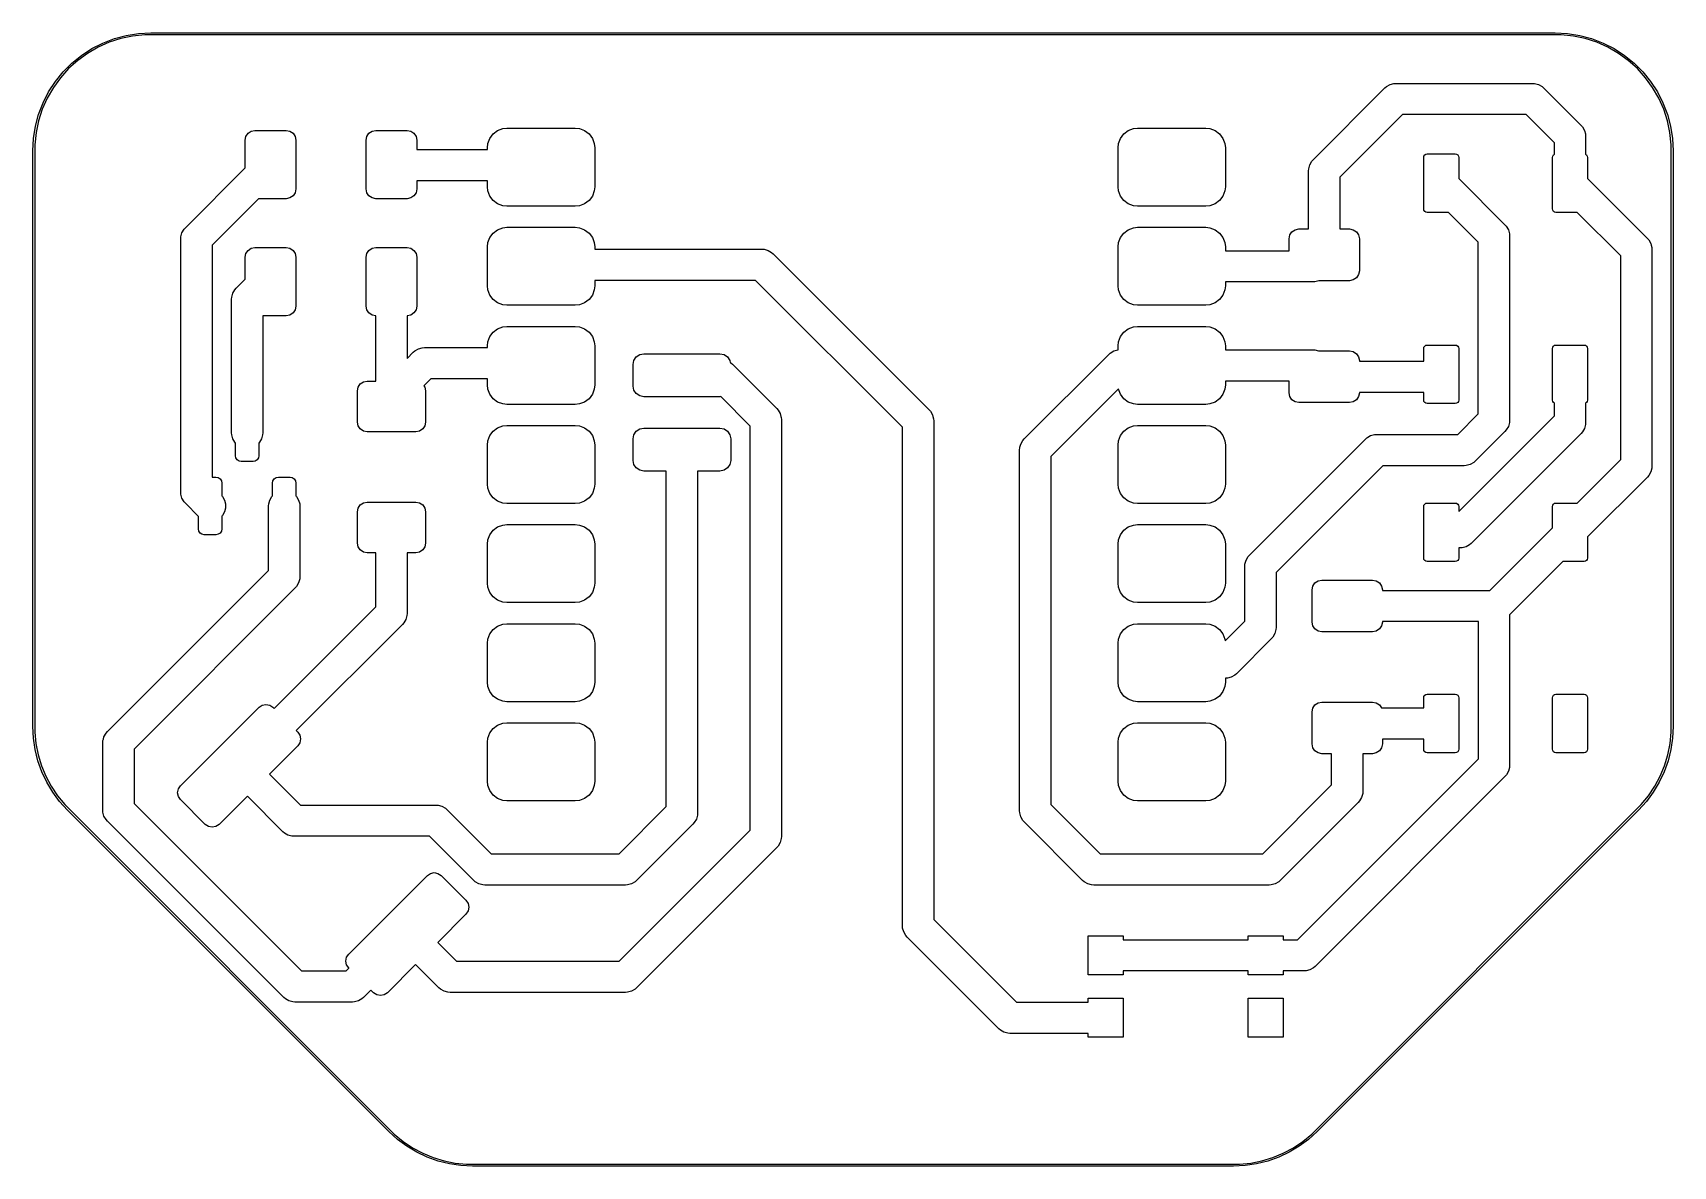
# Model space of a CAD drawing. Header units: millimetres. Extents: x 49.3 to 91.4, y -74.6 to -45.6.
import ezdxf

# ---------------------------------------------------------------- set-up
doc = ezdxf.new("R2010")
doc.units = ezdxf.units.MM
doc.layers.add('F.Cu', color=13, linetype='CONTINUOUS', true_color=0xc83434)

msp = doc.modelspace()

# ---------------------------------------------------------------- linework, layer by layer
at = {"layer": 'F.Cu', "linetype": 'CONTINUOUS'}
for p, q in [((50.818, -45.960274), (51.100122, -45.816525)), ((51.262892, -45.798787), (50.978025, -45.925618)), ((51.100122, -45.816525), (51.395724, -45.703054)), ((51.559457, -45.702427), (51.262892, -45.798787)), ((51.395724, -45.703054), (51.701567, -45.621104)), ((51.864469, -45.637595), (51.559457, -45.702427)), ((51.701567, -45.621104), (52.014301, -45.571571)), ((52.174587, -45.605), (51.864469, -45.637595)), ((52.014301, -45.571571), (52.3305, -45.555)), ((52.3305, -45.605), (52.174587, -45.605)), ((52.3305, -45.555), (88.3305, -45.555)), ((88.3305, -45.605), (52.3305, -45.605)), ((88.3305, -45.555), (88.646699, -45.571571)), ((88.486413, -45.605), (88.3305, -45.605)), ((88.796531, -45.637595), (88.486413, -45.605)), ((88.646699, -45.571571), (88.959433, -45.621104)), ((89.101543, -45.702427), (88.796531, -45.637595)), ((88.959433, -45.621104), (89.265276, -45.703054)), ((89.398108, -45.798787), (89.101543, -45.702427)), ((89.265276, -45.703054), (89.560878, -45.816525)), ((89.682975, -45.925618), (89.398108, -45.798787)), ((89.560878, -45.816525), (89.843, -45.960274)), ((50.30638, -46.331987), (50.55245, -46.132724)), ((50.707975, -46.081531), (50.455703, -46.264818)), ((50.55245, -46.132724), (50.818, -45.960274)), ((50.978025, -45.925618), (50.707975, -46.081531)), ((89.953025, -46.081531), (89.682975, -45.925618)), ((89.843, -45.960274), (90.10855, -46.132724)), ((90.205297, -46.264818), (89.953025, -46.081531)), ((90.10855, -46.132724), (90.35462, -46.331987)), ((49.883224, -46.80195), (50.082487, -46.55588)), ((50.223971, -46.473471), (50.015318, -46.705203)), ((50.082487, -46.55588), (50.30638, -46.331987)), ((50.455703, -46.264818), (50.223971, -46.473471)), ((90.437029, -46.473471), (90.205297, -46.264818)), ((90.35462, -46.331987), (90.578513, -46.55588)), ((90.645682, -46.705203), (90.437029, -46.473471)), ((90.578513, -46.55588), (90.777776, -46.80195)), ((49.567025, -47.349622), (49.710774, -47.0675)), ((49.832031, -46.957475), (49.676118, -47.227525)), ((49.710774, -47.0675), (49.883224, -46.80195)), ((50.015318, -46.705203), (49.832031, -46.957475)), ((82.127157, -48.807157), (83.967157, -46.967157)), ((83.967157, -46.967157), (84.006495, -46.932659)), ((84.006495, -46.932659), (84.096926, -46.880448)), ((84.096926, -46.880448), (84.19779, -46.853422)), ((84.19779, -46.853422), (84.25, -46.85)), ((84.25, -46.85), (87.75, -46.85)), ((87.75, -46.85), (87.80221, -46.853422)), ((87.80221, -46.853422), (87.903074, -46.880448)), ((87.903074, -46.880448), (87.993505, -46.932659)), ((87.993505, -46.932659), (88.032843, -46.967157)), ((88.032843, -46.967157), (88.992843, -47.927157)), ((90.828969, -46.957475), (90.645682, -46.705203)), ((90.777776, -46.80195), (90.950226, -47.0675)), ((90.984882, -47.227525), (90.828969, -46.957475)), ((90.950226, -47.0675), (91.093975, -47.349622)), ((49.549287, -47.512392), (49.452927, -47.808957)), ((49.453554, -47.645224), (49.567025, -47.349622)), ((49.676118, -47.227525), (49.549287, -47.512392)), ((91.111713, -47.512392), (90.984882, -47.227525)), ((91.093975, -47.349622), (91.207446, -47.645224)), ((91.208073, -47.808957), (91.111713, -47.512392)), ((49.371604, -47.951067), (49.453554, -47.645224)), ((49.452927, -47.808957), (49.388095, -48.113969)), ((84.415686, -47.65), (82.81, -49.255686)), ((87.584314, -47.65), (84.415686, -47.65)), ((88.31, -48.375686), (87.584314, -47.65)), ((88.992843, -47.927157), (89.027341, -47.966495)), ((91.207446, -47.645224), (91.289396, -47.951067)), ((91.272905, -48.113969), (91.208073, -47.808957)), ((49.3055, -48.58), (49.322071, -48.263801)), ((49.322071, -48.263801), (49.371604, -47.951067)), ((49.388095, -48.113969), (49.3555, -48.424087)), ((54.75, -48.308), (54.76903, -48.212329)), ((54.75, -49.017314), (54.75, -48.308)), ((54.76903, -48.212329), (54.823223, -48.131223)), ((54.823223, -48.131223), (54.904329, -48.07703)), ((54.904329, -48.07703), (55, -48.058)), ((55, -48.058), (55.8, -48.058)), ((55.8, -48.058), (55.895671, -48.07703)), ((55.895671, -48.07703), (55.976777, -48.131223)), ((55.976777, -48.131223), (56.03097, -48.212329)), ((56.03097, -48.212329), (56.05, -48.308)), ((56.05, -48.308), (56.05, -49.558)), ((57.85, -48.308), (57.86903, -48.212329)), ((57.85, -49.558), (57.85, -48.308)), ((57.86903, -48.212329), (57.923223, -48.131223)), ((57.923223, -48.131223), (58.004329, -48.07703)), ((58.004329, -48.07703), (58.1, -48.058)), ((58.1, -48.058), (58.9, -48.058)), ((58.9, -48.058), (58.995671, -48.07703)), ((58.995671, -48.07703), (59.076777, -48.131223)), ((59.076777, -48.131223), (59.13097, -48.212329)), ((59.13097, -48.212329), (59.15, -48.308)), ((59.15, -48.308), (59.15, -48.545)), ((60.971427, -48.393717), (61.021161, -48.260376)), ((61.021161, -48.260376), (61.106447, -48.146447)), ((61.106447, -48.146447), (61.220376, -48.061161)), ((61.220376, -48.061161), (61.353717, -48.011427)), ((61.353717, -48.011427), (61.46, -48)), ((61.46, -48), (63.21, -48)), ((63.21, -48), (63.316283, -48.011427)), ((63.316283, -48.011427), (63.449624, -48.061161)), ((63.449624, -48.061161), (63.563553, -48.146447)), ((63.563553, -48.146447), (63.648839, -48.260376)), ((63.648839, -48.260376), (63.698573, -48.393717)), ((77.136427, -48.393717), (77.186161, -48.260376)), ((77.186161, -48.260376), (77.271447, -48.146447)), ((77.271447, -48.146447), (77.385376, -48.061161)), ((77.385376, -48.061161), (77.518717, -48.011427)), ((77.518717, -48.011427), (77.625, -48)), ((77.625, -48), (79.375, -48)), ((79.375, -48), (79.481283, -48.011427)), ((79.481283, -48.011427), (79.614624, -48.061161)), ((79.614624, -48.061161), (79.728553, -48.146447)), ((79.728553, -48.146447), (79.813839, -48.260376)), ((79.813839, -48.260376), (79.863573, -48.393717)), ((89.027341, -47.966495), (89.079552, -48.056926)), ((89.079552, -48.056926), (89.103539, -48.146447)), ((89.103539, -48.146447), (89.106578, -48.15779)), ((89.106578, -48.15779), (89.11, -48.21)), ((89.11, -48.21), (89.11, -48.668564)), ((91.3055, -48.424087), (91.272905, -48.113969)), ((91.289396, -47.951067), (91.338929, -48.263801)), ((91.338929, -48.263801), (91.3555, -48.58)), ((49.3055, -63.337358), (49.3055, -48.58)), ((49.3555, -48.424087), (49.3555, -48.58)), ((49.3555, -48.58), (49.3555, -63.337358)), ((59.15, -48.545), (60.96, -48.545)), ((60.96, -48.5), (60.971427, -48.393717)), ((60.96, -48.545), (60.96, -48.5)), ((63.698573, -48.393717), (63.71, -48.5)), ((63.71, -48.5), (63.71, -49.5)), ((77.125, -48.5), (77.136427, -48.393717)), ((77.125, -49.5), (77.125, -48.5)), ((79.863573, -48.393717), (79.875, -48.5)), ((79.875, -48.5), (79.875, -49.5)), ((84.96, -48.748), (84.966851, -48.713558)), ((84.96, -50.068), (84.96, -48.748)), ((84.966851, -48.713558), (84.98636, -48.68436)), ((84.98636, -48.68436), (85.015558, -48.664851)), ((85.015558, -48.664851), (85.05, -48.658)), ((85.05, -48.658), (85.77, -48.658)), ((85.77, -48.658), (85.804442, -48.664851)), ((85.804442, -48.664851), (85.83364, -48.68436)), ((85.83364, -48.68436), (85.853149, -48.713558)), ((85.853149, -48.713558), (85.86, -48.748)), ((85.86, -48.748), (85.86, -49.292314)), ((88.26, -48.748), (88.266851, -48.713558)), ((88.26, -50.068), (88.26, -48.748)), ((88.266851, -48.713558), (88.28636, -48.68436)), ((88.28636, -48.68436), (88.31, -48.668564)), ((88.31, -48.668564), (88.31, -48.375686)), ((89.11, -48.668564), (89.13364, -48.68436)), ((89.13364, -48.68436), (89.153149, -48.713558)), ((89.153149, -48.713558), (89.16, -48.748)), ((89.16, -48.748), (89.16, -49.292314)), ((91.3055, -48.58), (91.3055, -48.424087)), ((91.3055, -63.337359), (91.3055, -48.58)), ((91.3555, -48.58), (91.3555, -63.337358)), ((53.216157, -50.551157), (54.75, -49.017314)), ((82.01, -49.09), (82.013422, -49.03779)), ((82.01, -50.583), (82.01, -49.09)), ((82.013422, -49.03779), (82.040448, -48.936927)), ((82.040448, -48.936926), (82.092659, -48.846495)), ((82.040448, -48.936927), (82.040448, -48.936926)), ((82.092659, -48.846495), (82.127157, -48.807157)), ((56.05, -49.558), (56.03097, -49.653671)), ((57.86903, -49.653671), (57.85, -49.558)), ((59.15, -49.558), (59.13097, -49.653671)), ((60.96, -49.345), (59.15, -49.345)), ((59.15, -49.345), (59.15, -49.558)), ((60.96, -49.5), (60.96, -49.345)), ((60.971427, -49.606283), (60.96, -49.5)), ((61.021161, -49.739624), (60.971427, -49.606283)), ((63.698573, -49.606283), (63.648839, -49.739624)), ((63.71, -49.5), (63.698573, -49.606283)), ((77.136427, -49.606283), (77.125, -49.5)), ((77.186161, -49.739624), (77.136427, -49.606283)), ((79.863573, -49.606283), (79.813839, -49.739624)), ((79.875, -49.5), (79.863573, -49.606283)), ((82.81, -49.255686), (82.81, -50.583)), ((85.86, -49.292314), (87.042842, -50.475157)), ((89.16, -49.292314), (90.692843, -50.825157)), ((55.090686, -49.808), (53.899, -50.999686)), ((55.8, -49.808), (55.090686, -49.808)), ((55.895671, -49.78897), (55.8, -49.808)), ((55.976777, -49.734777), (55.895671, -49.78897)), ((56.03097, -49.653671), (55.976777, -49.734777)), ((57.923223, -49.734777), (57.86903, -49.653671)), ((58.004329, -49.78897), (57.923223, -49.734777)), ((58.1, -49.808), (58.004329, -49.78897)), ((58.9, -49.808), (58.1, -49.808)), ((58.995671, -49.78897), (58.9, -49.808)), ((59.076777, -49.734777), (58.995671, -49.78897)), ((59.13097, -49.653671), (59.076777, -49.734777)), ((61.106447, -49.853553), (61.021161, -49.739624)), ((61.220376, -49.938839), (61.106447, -49.853553)), ((61.353717, -49.988573), (61.220376, -49.938839)), ((61.46, -50), (61.353717, -49.988573)), ((63.21, -50), (61.46, -50)), ((63.316283, -49.988573), (63.21, -50)), ((63.449624, -49.938839), (63.316283, -49.988573)), ((63.563553, -49.853553), (63.449624, -49.938839)), ((63.648839, -49.739624), (63.563553, -49.853553)), ((77.271447, -49.853553), (77.186161, -49.739624)), ((77.385376, -49.938839), (77.271447, -49.853553)), ((77.518717, -49.988573), (77.385376, -49.938839)), ((77.625, -50), (77.518717, -49.988573)), ((79.375, -50), (77.625, -50)), ((79.481283, -49.988573), (79.375, -50)), ((79.614624, -49.938839), (79.481283, -49.988573)), ((79.728553, -49.853553), (79.614624, -49.938839)), ((79.813839, -49.739624), (79.728553, -49.853553)), ((84.966851, -50.102442), (84.96, -50.068)), ((84.98636, -50.13164), (84.966851, -50.102442)), ((85.015558, -50.151149), (84.98636, -50.13164)), ((85.05, -50.158), (85.015558, -50.151149)), ((85.594314, -50.158), (85.05, -50.158)), ((86.36, -50.923685), (85.594314, -50.158)), ((88.266851, -50.102442), (88.26, -50.068)), ((88.28636, -50.13164), (88.266851, -50.102442)), ((88.315558, -50.151149), (88.28636, -50.13164)), ((88.35, -50.158), (88.315558, -50.151149)), ((88.894314, -50.158), (88.35, -50.158)), ((90.01, -51.273686), (88.894314, -50.158)), ((53.099, -50.834), (53.102422, -50.78179)), ((53.099, -57.332), (53.099, -50.834)), ((53.102422, -50.78179), (53.129448, -50.680927)), ((53.129448, -50.680926), (53.181659, -50.590495)), ((53.129448, -50.680927), (53.129448, -50.680926)), ((53.181659, -50.590495), (53.216157, -50.551157)), ((60.971427, -50.933717), (61.021161, -50.800376)), ((61.021161, -50.800376), (61.106447, -50.686447)), ((61.106447, -50.686447), (61.220376, -50.601161)), ((61.220376, -50.601161), (61.353717, -50.551427)), ((61.353717, -50.551427), (61.46, -50.54)), ((61.46, -50.54), (63.21, -50.54)), ((63.21, -50.54), (63.316283, -50.551427)), ((63.316283, -50.551427), (63.449624, -50.601161)), ((63.449624, -50.601161), (63.563553, -50.686447)), ((63.563553, -50.686447), (63.648839, -50.800376)), ((63.648839, -50.800376), (63.698573, -50.933717)), ((77.136427, -50.933717), (77.186161, -50.800376)), ((77.186161, -50.800376), (77.271447, -50.686447)), ((77.271447, -50.686447), (77.385376, -50.601161)), ((77.385376, -50.601161), (77.518717, -50.551427)), ((77.518717, -50.551427), (77.625, -50.54)), ((77.625, -50.54), (79.375, -50.54)), ((79.375, -50.54), (79.481283, -50.551427)), ((79.481283, -50.551427), (79.614624, -50.601161)), ((79.614624, -50.601161), (79.728553, -50.686447)), ((79.728553, -50.686447), (79.813839, -50.800376)), ((79.813839, -50.800376), (79.863573, -50.933717)), ((81.51, -50.833), (81.52903, -50.737329)), ((81.51, -51.14), (81.51, -50.833)), ((81.52903, -50.737329), (81.583223, -50.656223)), ((81.583223, -50.656223), (81.664329, -50.60203)), ((81.664329, -50.60203), (81.76, -50.583)), ((81.76, -50.583), (82.01, -50.583)), ((82.81, -50.583), (83.06, -50.583)), ((83.06, -50.583), (83.155671, -50.60203)), ((83.155671, -50.60203), (83.236777, -50.656223)), ((83.236777, -50.656223), (83.29097, -50.737329)), ((83.29097, -50.737329), (83.31, -50.833)), ((83.31, -50.833), (83.31, -51.658)), ((87.042842, -50.475157), (87.077341, -50.514495)), ((87.077341, -50.514495), (87.129552, -50.604927)), ((87.129552, -50.604927), (87.156578, -50.70579)), ((87.156578, -50.70579), (87.16, -50.758)), ((87.16, -50.758), (87.16, -55.49)), ((90.692843, -50.825157), (90.727341, -50.864495)), ((90.727341, -50.864495), (90.779552, -50.954926)), ((53.899, -50.999686), (53.899, -56.9455)), ((54.75, -51.308), (54.76903, -51.212329)), ((54.76903, -51.212329), (54.823223, -51.131223)), ((54.823223, -51.131223), (54.904329, -51.07703)), ((54.904329, -51.07703), (55, -51.058)), ((55, -51.058), (55.8, -51.058)), ((55.8, -51.058), (55.895671, -51.07703)), ((55.895671, -51.07703), (55.976777, -51.131223)), ((55.976777, -51.131223), (56.03097, -51.212329)), ((56.03097, -51.212329), (56.05, -51.308)), ((57.85, -51.308), (57.86903, -51.212329)), ((57.86903, -51.212329), (57.923223, -51.131223)), ((57.923223, -51.131223), (58.004329, -51.07703)), ((58.004329, -51.07703), (58.1, -51.058)), ((58.1, -51.058), (58.9, -51.058)), ((58.9, -51.058), (58.995671, -51.07703)), ((58.995671, -51.07703), (59.076777, -51.131223)), ((59.076777, -51.131223), (59.13097, -51.212329)), ((59.13097, -51.212329), (59.15, -51.308)), ((60.96, -51.04), (60.971427, -50.933717)), ((60.96, -52.04), (60.96, -51.04)), ((63.698573, -50.933717), (63.71, -51.04)), ((63.71, -51.04), (63.71, -51.1)), ((63.71, -51.1), (68, -51.1)), ((68, -51.1), (68.05221, -51.103422)), ((68.05221, -51.103422), (68.153074, -51.130448)), ((68.153074, -51.130448), (68.243505, -51.182659)), ((68.243505, -51.182659), (68.282843, -51.217157)), ((68.282843, -51.217157), (72.282843, -55.217157)), ((77.125, -51.04), (77.136427, -50.933717)), ((77.125, -52.04), (77.125, -51.04)), ((79.863573, -50.933717), (79.875, -51.04)), ((79.875, -51.04), (79.875, -51.14)), ((79.875, -51.14), (81.51, -51.14)), ((86.36, -55.324314), (86.36, -50.923685)), ((90.01, -56.492314), (90.01, -51.273686)), ((90.779552, -50.954926), (90.792164, -51.001995)), ((90.792164, -51.001995), (90.806578, -51.05579)), ((90.806578, -51.05579), (90.81, -51.108)), ((90.81, -51.108), (90.81, -56.658)), ((54.75, -51.867314), (54.75, -51.308)), ((56.05, -51.308), (56.05, -52.558)), ((57.85, -52.558), (57.85, -51.308)), ((59.15, -51.308), (59.15, -52.558)), ((83.31, -51.658), (83.29097, -51.753671)), ((54.430448, -52.229926), (54.482659, -52.139495)), ((54.482659, -52.139495), (54.517157, -52.100157)), ((54.517157, -52.100157), (54.75, -51.867314)), ((60.971427, -52.146283), (60.96, -52.04)), ((63.71, -52.04), (63.698573, -52.146283)), ((67.834314, -51.9), (63.71, -51.9)), ((63.71, -51.9), (63.71, -52.04)), ((71.6, -55.665686), (67.834314, -51.9)), ((77.136427, -52.146283), (77.125, -52.04)), ((79.875, -52.04), (79.863573, -52.146283)), ((82.1155, -51.94), (79.875, -51.94)), ((79.875, -51.94), (79.875, -52.04)), ((82.16771, -51.936578), (82.1155, -51.94)), ((82.268574, -51.909552), (82.16771, -51.936578)), ((82.271262, -51.908), (82.268574, -51.909552)), ((83.06, -51.908), (82.271262, -51.908)), ((83.155671, -51.88897), (83.06, -51.908)), ((83.236777, -51.834777), (83.155671, -51.88897)), ((83.29097, -51.753671), (83.236777, -51.834777)), ((54.4, -52.383), (54.403422, -52.33079)), ((54.4, -55.808), (54.4, -52.383)), ((54.403422, -52.33079), (54.430448, -52.229927)), ((54.430448, -52.229927), (54.430448, -52.229926)), ((56.05, -52.558), (56.03097, -52.653671)), ((57.86903, -52.653671), (57.85, -52.558)), ((59.15, -52.558), (59.13097, -52.653671)), ((61.021161, -52.279624), (60.971427, -52.146283)), ((61.106447, -52.393553), (61.021161, -52.279624)), ((61.220376, -52.478839), (61.106447, -52.393553)), ((61.353717, -52.528573), (61.220376, -52.478839)), ((61.46, -52.54), (61.353717, -52.528573)), ((63.21, -52.54), (61.46, -52.54)), ((63.316283, -52.528573), (63.21, -52.54)), ((63.449624, -52.478839), (63.316283, -52.528573)), ((63.563553, -52.393553), (63.449624, -52.478839)), ((63.648839, -52.279624), (63.563553, -52.393553)), ((63.698573, -52.146283), (63.648839, -52.279624)), ((77.186161, -52.279624), (77.136427, -52.146283)), ((77.271447, -52.393553), (77.186161, -52.279624)), ((77.385376, -52.478839), (77.271447, -52.393553)), ((77.518717, -52.528573), (77.385376, -52.478839)), ((77.625, -52.54), (77.518717, -52.528573)), ((79.375, -52.54), (77.625, -52.54)), ((79.481283, -52.528573), (79.375, -52.54)), ((79.614624, -52.478839), (79.481283, -52.528573)), ((79.728553, -52.393553), (79.614624, -52.478839)), ((79.813839, -52.279624), (79.728553, -52.393553)), ((79.863573, -52.146283), (79.813839, -52.279624)), ((55.8, -52.808), (55.2, -52.808)), ((55.2, -52.808), (55.2, -55.808)), ((55.895671, -52.78897), (55.8, -52.808)), ((55.976777, -52.734777), (55.895671, -52.78897)), ((56.03097, -52.653671), (55.976777, -52.734777)), ((57.923223, -52.734777), (57.86903, -52.653671)), ((58.004329, -52.78897), (57.923223, -52.734777)), ((58.1, -52.808), (58.004329, -52.78897)), ((58.1, -54.483), (58.1, -52.808)), ((58.995671, -52.78897), (58.9, -52.808)), ((58.9, -52.808), (58.9, -53.901314)), ((59.076777, -52.734777), (58.995671, -52.78897)), ((59.13097, -52.653671), (59.076777, -52.734777)), ((60.971427, -53.473717), (61.021161, -53.340376)), ((61.021161, -53.340376), (61.106447, -53.226447)), ((61.106447, -53.226447), (61.220376, -53.141161)), ((61.220376, -53.141161), (61.353717, -53.091427)), ((61.353717, -53.091427), (61.46, -53.08)), ((61.46, -53.08), (63.21, -53.08)), ((63.21, -53.08), (63.316283, -53.091427)), ((63.316283, -53.091427), (63.449624, -53.141161)), ((63.449624, -53.141161), (63.563553, -53.226447)), ((63.563553, -53.226447), (63.648839, -53.340376)), ((63.648839, -53.340376), (63.698573, -53.473717)), ((77.136427, -53.473717), (77.186161, -53.340376)), ((77.186161, -53.340376), (77.271447, -53.226447)), ((77.271447, -53.226447), (77.385376, -53.141161)), ((77.385376, -53.141161), (77.518717, -53.091427)), ((77.518717, -53.091427), (77.625, -53.08)), ((77.625, -53.08), (79.375, -53.08)), ((79.375, -53.08), (79.481283, -53.091427)), ((79.481283, -53.091427), (79.614624, -53.141161)), ((79.614624, -53.141161), (79.728553, -53.226447)), ((79.728553, -53.226447), (79.813839, -53.340376)), ((79.813839, -53.340376), (79.863573, -53.473717)), ((58.9, -53.901314), (59.059157, -53.742157)), ((59.059157, -53.742157), (59.098495, -53.707659)), ((59.098495, -53.707659), (59.188926, -53.655448)), ((59.188926, -53.655448), (59.28979, -53.628422)), ((59.28979, -53.628422), (59.342, -53.625)), ((59.342, -53.625), (60.96, -53.625)), ((60.96, -53.58), (60.971427, -53.473717)), ((60.96, -53.625), (60.96, -53.58)), ((63.698573, -53.473717), (63.71, -53.58)), ((63.71, -53.58), (63.71, -54.58)), ((64.775546, -53.863546), (64.864762, -53.803933)), ((64.864762, -53.803933), (64.97, -53.783)), ((64.97, -53.783), (66.92, -53.783)), ((66.92, -53.783), (67.025238, -53.803933)), ((67.025238, -53.803933), (67.114454, -53.863546)), ((74.717157, -55.965157), (76.885157, -53.797157)), ((76.885157, -53.797157), (76.924495, -53.762659)), ((76.924495, -53.762659), (77.014926, -53.710448)), ((77.014926, -53.710448), (77.11579, -53.683422)), ((77.11579, -53.683422), (77.125, -53.682818)), ((77.125, -53.58), (77.136427, -53.473717)), ((77.125, -53.682818), (77.125, -53.58)), ((79.863573, -53.473717), (79.875, -53.58)), ((79.875, -53.58), (79.875, -53.68)), ((79.875, -53.68), (82.1195, -53.68)), ((82.1195, -53.68), (82.17171, -53.683422)), ((82.17171, -53.683422), (82.263438, -53.708)), ((82.263438, -53.708), (83.06, -53.708)), ((83.06, -53.708), (83.155671, -53.72703)), ((83.155671, -53.72703), (83.236777, -53.781223)), ((83.236777, -53.781223), (83.29097, -53.862329)), ((84.96, -53.648), (84.966851, -53.613558)), ((84.96, -53.9705), (84.96, -53.648)), ((84.966851, -53.613558), (84.98636, -53.58436)), ((84.98636, -53.58436), (85.015558, -53.564851)), ((85.015558, -53.564851), (85.05, -53.558)), ((85.05, -53.558), (85.77, -53.558)), ((85.77, -53.558), (85.804442, -53.564851)), ((85.804442, -53.564851), (85.83364, -53.58436)), ((85.83364, -53.58436), (85.853149, -53.613558)), ((85.853149, -53.613558), (85.86, -53.648)), ((85.86, -53.648), (85.86, -54.968)), ((88.26, -53.648), (88.266851, -53.613558)), ((88.26, -54.968), (88.26, -53.648)), ((88.266851, -53.613558), (88.28636, -53.58436)), ((88.28636, -53.58436), (88.315558, -53.564851)), ((88.315558, -53.564851), (88.35, -53.558)), ((88.35, -53.558), (89.07, -53.558)), ((89.07, -53.558), (89.104442, -53.564851)), ((89.104442, -53.564851), (89.13364, -53.58436)), ((89.13364, -53.58436), (89.153149, -53.613558)), ((89.153149, -53.613558), (89.16, -53.648)), ((89.16, -53.648), (89.16, -54.968)), ((64.695, -54.058), (64.715933, -53.952762)), ((64.695, -54.608), (64.695, -54.058)), ((64.715933, -53.952762), (64.775546, -53.863546)), ((67.114454, -53.863546), (67.174067, -53.952762)), ((67.174067, -53.952762), (67.184469, -54.005061)), ((67.184469, -54.005061), (67.202825, -54.015659)), ((67.202825, -54.015659), (67.242163, -54.050157)), ((67.242163, -54.050157), (68.377843, -55.185837)), ((83.29097, -53.862329), (83.31, -53.958)), ((83.31, -53.958), (83.31, -53.9705)), ((83.31, -53.9705), (84.96, -53.9705)), ((57.625, -54.733), (57.64403, -54.637329)), ((57.64403, -54.637329), (57.698223, -54.556223)), ((57.698223, -54.556223), (57.779329, -54.50203)), ((57.779329, -54.50203), (57.875, -54.483)), ((57.875, -54.483), (58.1, -54.483)), ((59.507686, -54.425), (59.331691, -54.600994)), ((59.331691, -54.600994), (59.35597, -54.637329)), ((59.35597, -54.637329), (59.375, -54.733)), ((60.96, -54.425), (59.507686, -54.425)), ((60.96, -54.58), (60.96, -54.425)), ((60.971427, -54.686283), (60.96, -54.58)), ((63.71, -54.58), (63.698573, -54.686283)), ((64.715933, -54.713238), (64.695, -54.608)), ((79.875, -54.58), (79.863573, -54.686283)), ((81.51, -54.48), (79.875, -54.48)), ((79.875, -54.48), (79.875, -54.58)), ((81.51, -54.783), (81.51, -54.48)), ((57.625, -55.533), (57.625, -54.733)), ((59.375, -54.733), (59.375, -55.533)), ((61.021161, -54.819624), (60.971427, -54.686283)), ((61.106447, -54.933553), (61.021161, -54.819624)), ((61.220376, -55.018839), (61.106447, -54.933553)), ((61.353717, -55.068573), (61.220376, -55.018839)), ((61.46, -55.08), (61.353717, -55.068573)), ((63.21, -55.08), (61.46, -55.08)), ((63.316283, -55.068573), (63.21, -55.08)), ((63.449624, -55.018839), (63.316283, -55.068573)), ((63.563553, -54.933553), (63.449624, -55.018839)), ((63.648839, -54.819624), (63.563553, -54.933553)), ((63.698573, -54.686283), (63.648839, -54.819624)), ((64.775546, -54.802454), (64.715933, -54.713238)), ((64.864762, -54.862067), (64.775546, -54.802454)), ((64.97, -54.883), (64.864762, -54.862067)), ((66.92, -54.883), (64.97, -54.883)), ((66.939712, -54.879078), (66.92, -54.883)), ((67.695, -55.634366), (66.939712, -54.879078)), ((77.13555, -54.678135), (75.4, -56.413686)), ((77.136427, -54.686283), (77.13555, -54.678135)), ((77.186161, -54.819624), (77.136427, -54.686283)), ((77.271447, -54.933553), (77.186161, -54.819624)), ((77.385376, -55.018839), (77.271447, -54.933553)), ((77.518717, -55.068573), (77.385376, -55.018839)), ((77.625, -55.08), (77.518717, -55.068573)), ((79.375, -55.08), (77.625, -55.08)), ((79.481283, -55.068573), (79.375, -55.08)), ((79.614624, -55.018839), (79.481283, -55.068573)), ((79.728553, -54.933553), (79.614624, -55.018839)), ((79.813839, -54.819624), (79.728553, -54.933553)), ((79.863573, -54.686283), (79.813839, -54.819624)), ((81.52903, -54.878671), (81.51, -54.783)), ((81.583223, -54.959777), (81.52903, -54.878671)), ((81.664329, -55.01397), (81.583223, -54.959777)), ((81.76, -55.033), (81.664329, -55.01397)), ((83.06, -55.033), (81.76, -55.033)), ((83.155671, -55.01397), (83.06, -55.033)), ((83.236777, -54.959777), (83.155671, -55.01397)), ((83.29097, -54.878671), (83.236777, -54.959777)), ((83.31, -54.783), (83.29097, -54.878671)), ((84.96, -54.7705), (83.31, -54.7705)), ((83.31, -54.7705), (83.31, -54.783)), ((84.96, -54.968), (84.96, -54.7705)), ((84.966851, -55.002442), (84.96, -54.968)), ((84.98636, -55.03164), (84.966851, -55.002442)), ((85.015558, -55.051149), (84.98636, -55.03164)), ((85.05, -55.058), (85.015558, -55.051149)), ((85.77, -55.058), (85.05, -55.058)), ((85.804442, -55.051149), (85.77, -55.058)), ((85.83364, -55.03164), (85.804442, -55.051149)), ((85.853149, -55.002442), (85.83364, -55.03164)), ((85.86, -54.968), (85.853149, -55.002442)), ((88.266851, -55.002442), (88.26, -54.968)), ((88.28636, -55.03164), (88.266851, -55.002442)), ((88.31, -55.047435), (88.28636, -55.03164)), ((88.31, -55.374314), (88.31, -55.047435)), ((89.13364, -55.03164), (89.11, -55.047435)), ((89.11, -55.047435), (89.11, -55.54)), ((89.153149, -55.002442), (89.13364, -55.03164)), ((89.16, -54.968), (89.153149, -55.002442)), ((68.377843, -55.185837), (68.412341, -55.225175)), ((68.412341, -55.225175), (68.464552, -55.315606)), ((68.464552, -55.315606), (68.483662, -55.386926)), ((68.483662, -55.386926), (68.491578, -55.41647)), ((68.491578, -55.41647), (68.495, -55.46868)), ((68.495, -55.46868), (68.495, -66.155)), ((72.282843, -55.217157), (72.317341, -55.256495)), ((72.317341, -55.256495), (72.369552, -55.346926)), ((72.369552, -55.346926), (72.38027, -55.386926)), ((72.38027, -55.386926), (72.396578, -55.44779)), ((72.396578, -55.44779), (72.4, -55.5)), ((72.4, -55.5), (72.4, -68.282314)), ((85.834314, -55.85), (86.36, -55.324314)), ((85.86, -57.824314), (88.31, -55.374314)), ((87.16, -55.49), (87.156578, -55.54221)), ((54.403422, -55.86021), (54.4, -55.808)), ((54.430448, -55.961073), (54.403422, -55.86021)), ((55.196578, -55.86021), (55.169552, -55.961073)), ((55.2, -55.808), (55.196578, -55.86021)), ((57.64403, -55.628671), (57.625, -55.533)), ((57.698223, -55.709777), (57.64403, -55.628671)), ((57.779329, -55.76397), (57.698223, -55.709777)), ((57.875, -55.783), (57.779329, -55.76397)), ((59.125, -55.783), (57.875, -55.783)), ((59.220671, -55.76397), (59.125, -55.783)), ((59.301777, -55.709777), (59.220671, -55.76397)), ((59.35597, -55.628671), (59.301777, -55.709777)), ((59.375, -55.533), (59.35597, -55.628671)), ((60.971427, -56.013717), (61.021161, -55.880376)), ((61.021161, -55.880376), (61.106447, -55.766447)), ((61.106447, -55.766447), (61.220376, -55.681161)), ((61.220376, -55.681161), (61.353717, -55.631427)), ((61.353717, -55.631427), (61.46, -55.62)), ((61.46, -55.62), (63.21, -55.62)), ((63.21, -55.62), (63.316283, -55.631427)), ((63.316283, -55.631427), (63.449624, -55.681161)), ((63.449624, -55.681161), (63.563553, -55.766447)), ((63.563553, -55.766447), (63.648839, -55.880376)), ((63.648839, -55.880376), (63.698573, -56.013717)), ((64.695, -55.963), (64.715933, -55.857762)), ((64.715933, -55.857762), (64.775546, -55.768546)), ((64.775546, -55.768546), (64.864762, -55.708933)), ((64.864762, -55.708933), (64.97, -55.688)), ((64.97, -55.688), (66.92, -55.688)), ((66.92, -55.688), (67.025238, -55.708933)), ((67.025238, -55.708933), (67.114454, -55.768546)), ((67.114454, -55.768546), (67.174067, -55.857762)), ((67.174067, -55.857762), (67.195, -55.963)), ((67.695, -65.989314), (67.695, -55.634366)), ((71.6, -68.448), (71.6, -55.665686)), ((77.136427, -56.013717), (77.186161, -55.880376)), ((77.186161, -55.880376), (77.271447, -55.766447)), ((77.271447, -55.766447), (77.385376, -55.681161)), ((77.385376, -55.681161), (77.518717, -55.631427)), ((77.518717, -55.631427), (77.625, -55.62)), ((77.625, -55.62), (79.375, -55.62)), ((79.375, -55.62), (79.481283, -55.631427)), ((79.481283, -55.631427), (79.614624, -55.681161)), ((79.614624, -55.681161), (79.728553, -55.766447)), ((79.728553, -55.766447), (79.813839, -55.880376)), ((79.813839, -55.880376), (79.863573, -56.013717)), ((83.506495, -55.932659), (83.52728, -55.920659)), ((83.52728, -55.920659), (83.596927, -55.880448)), ((83.596927, -55.880448), (83.69779, -55.853422)), ((83.69779, -55.853422), (83.75, -55.85)), ((83.75, -55.85), (85.834314, -55.85)), ((88.992843, -55.822843), (86.174843, -58.640843)), ((87.042842, -55.772843), (86.282843, -56.532843)), ((87.077341, -55.733505), (87.042842, -55.772843)), ((87.129551, -55.643074), (87.077341, -55.733505)), ((87.129552, -55.643073), (87.129551, -55.643074)), ((87.156578, -55.54221), (87.129552, -55.643073)), ((89.027341, -55.783505), (88.992843, -55.822843)), ((89.079552, -55.693074), (89.027341, -55.783505)), ((89.106578, -55.59221), (89.079552, -55.693074)), ((89.11, -55.54), (89.106578, -55.59221)), ((54.482659, -56.051505), (54.430448, -55.961073)), ((54.5, -56.068846), (54.482659, -56.051505)), ((54.5, -56.3955), (54.5, -56.068846)), ((55.117341, -56.051505), (55.1, -56.068846)), ((55.1, -56.068846), (55.1, -56.3955)), ((55.169552, -55.961073), (55.117341, -56.051505)), ((60.96, -56.12), (60.971427, -56.013717)), ((60.96, -57.12), (60.96, -56.12)), ((63.698573, -56.013717), (63.71, -56.12)), ((63.71, -56.12), (63.71, -57.12)), ((64.695, -56.513), (64.695, -55.963)), ((67.195, -55.963), (67.195, -56.513)), ((74.6, -56.248), (74.603422, -56.19579)), ((74.6, -65.5), (74.6, -56.248)), ((74.603422, -56.19579), (74.608309, -56.177552)), ((74.608309, -56.177552), (74.630448, -56.094926)), ((74.630448, -56.094926), (74.682659, -56.004495)), ((74.682659, -56.004495), (74.717157, -55.965157)), ((77.125, -56.12), (77.136427, -56.013717)), ((77.125, -57.12), (77.125, -56.12)), ((79.863573, -56.013717), (79.875, -56.12)), ((79.875, -56.12), (79.875, -57.12)), ((80.492157, -58.942157), (83.467157, -55.967158)), ((83.467157, -55.967158), (83.506495, -55.932659)), ((54.511418, -56.452903), (54.5, -56.3955)), ((54.543934, -56.501566), (54.511418, -56.452903)), ((54.592597, -56.534082), (54.543934, -56.501566)), ((54.65, -56.5455), (54.592597, -56.534082)), ((54.95, -56.5455), (54.65, -56.5455)), ((55.007403, -56.534082), (54.95, -56.5455)), ((55.056066, -56.501566), (55.007403, -56.534082)), ((55.088582, -56.452903), (55.056066, -56.501566)), ((55.1, -56.3955), (55.088582, -56.452903)), ((64.715933, -56.618238), (64.695, -56.513)), ((64.775546, -56.707454), (64.715933, -56.618238)), ((64.864762, -56.767067), (64.775546, -56.707454)), ((64.97, -56.788), (64.864762, -56.767067)), ((67.025238, -56.767067), (66.92, -56.788)), ((67.114454, -56.707454), (67.025238, -56.767067)), ((67.174067, -56.618238), (67.114454, -56.707454)), ((67.195, -56.513), (67.174067, -56.618238)), ((75.4, -56.413686), (75.4, -65.334314)), ((83.915685, -56.65), (81.175, -59.390685)), ((86, -56.65), (83.915685, -56.65)), ((86.05221, -56.646578), (86, -56.65)), ((86.153074, -56.619552), (86.05221, -56.646578)), ((86.243505, -56.567341), (86.153074, -56.619552)), ((86.282843, -56.532843), (86.243505, -56.567341)), ((88.894314, -57.608), (90.01, -56.492314)), ((90.806578, -56.71021), (90.779552, -56.811074)), ((90.81, -56.658), (90.806578, -56.71021)), ((53.899, -56.9455), (54, -56.9455)), ((54, -56.9455), (54.057403, -56.956918)), ((54.057403, -56.956918), (54.106066, -56.989434)), ((54.106066, -56.989434), (54.138582, -57.038097)), ((54.138582, -57.038097), (54.15, -57.0955)), ((54.15, -57.0955), (54.15, -57.419721)), ((55.45, -57.0955), (55.461418, -57.038097)), ((55.45, -57.422154), (55.45, -57.0955)), ((55.461418, -57.038097), (55.493934, -56.989434)), ((55.493934, -56.989434), (55.542597, -56.956918)), ((55.542597, -56.956918), (55.6, -56.9455)), ((55.6, -56.9455), (55.9, -56.9455)), ((55.9, -56.9455), (55.957403, -56.956918)), ((55.957403, -56.956918), (56.006066, -56.989434)), ((56.006066, -56.989434), (56.038582, -57.038097)), ((56.038582, -57.038097), (56.05, -57.0955)), ((56.05, -57.0955), (56.05, -57.422154)), ((60.971427, -57.226283), (60.96, -57.12)), ((63.71, -57.12), (63.698573, -57.226283)), ((65.545, -56.788), (64.97, -56.788)), ((65.545, -65.389314), (65.545, -56.788)), ((66.92, -56.788), (66.345, -56.788)), ((66.345, -56.788), (66.345, -65.555)), ((77.136427, -57.226283), (77.125, -57.12)), ((79.875, -57.12), (79.863573, -57.226283)), ((90.692843, -56.940843), (89.16, -58.473686)), ((90.727341, -56.901505), (90.692843, -56.940843)), ((90.779552, -56.811074), (90.727341, -56.901505)), ((53.102422, -57.38421), (53.099, -57.332)), ((53.129448, -57.485074), (53.102422, -57.38421)), ((53.181659, -57.575505), (53.129448, -57.485074)), ((53.216157, -57.614843), (53.181659, -57.575505)), ((54.15, -57.419721), (54.167341, -57.439495)), ((54.167341, -57.439495), (54.219552, -57.529926)), ((54.219552, -57.529926), (54.246578, -57.63079)), ((55.353422, -57.63079), (55.380448, -57.529927)), ((55.380448, -57.529927), (55.432659, -57.439495)), ((55.432659, -57.439495), (55.45, -57.422154)), ((56.05, -57.422154), (56.067341, -57.439495)), ((56.067341, -57.439495), (56.119552, -57.529927)), ((56.119552, -57.529927), (56.146578, -57.63079)), ((57.698223, -57.656223), (57.779329, -57.60203)), ((57.779329, -57.60203), (57.875, -57.583)), ((57.875, -57.583), (59.125, -57.583)), ((59.125, -57.583), (59.220671, -57.60203)), ((59.220671, -57.60203), (59.301777, -57.656223)), ((61.021161, -57.359624), (60.971427, -57.226283)), ((61.106447, -57.473553), (61.021161, -57.359624)), ((61.220376, -57.558839), (61.106447, -57.473553)), ((61.353717, -57.608573), (61.220376, -57.558839)), ((63.449624, -57.558839), (63.316283, -57.608573)), ((63.563553, -57.473553), (63.449624, -57.558839)), ((63.648839, -57.359624), (63.563553, -57.473553)), ((63.698573, -57.226283), (63.648839, -57.359624)), ((77.186161, -57.359624), (77.136427, -57.226283)), ((77.271447, -57.473553), (77.186161, -57.359624)), ((77.385376, -57.558839), (77.271447, -57.473553)), ((77.518717, -57.608573), (77.385376, -57.558839)), ((79.614624, -57.558839), (79.481283, -57.608573)), ((79.728553, -57.473553), (79.614624, -57.558839)), ((79.813839, -57.359624), (79.728553, -57.473553)), ((79.863573, -57.226283), (79.813839, -57.359624)), ((85.015558, -57.614851), (85.05, -57.608)), ((85.05, -57.608), (85.77, -57.608)), ((85.77, -57.608), (85.804442, -57.614851)), ((88.315558, -57.614851), (88.35, -57.608)), ((88.35, -57.608), (88.894314, -57.608)), ((53.55, -57.948686), (53.216157, -57.614843)), ((53.55, -58.2705), (53.55, -57.948686)), ((54.167341, -57.926505), (54.15, -57.943846)), ((54.15, -57.943846), (54.15, -58.2705)), ((54.219552, -57.836074), (54.167341, -57.926505)), ((54.246578, -57.73521), (54.219552, -57.836074)), ((54.246578, -57.63079), (54.246578, -57.73521)), ((55.35, -57.683), (55.353422, -57.63079)), ((55.35, -59.334314), (55.35, -57.683)), ((56.146578, -57.63079), (56.15, -57.683)), ((56.15, -57.683), (56.15, -59.5)), ((57.625, -57.833), (57.64403, -57.737329)), ((57.625, -58.633), (57.625, -57.833)), ((57.64403, -57.737329), (57.698223, -57.656223)), ((59.301777, -57.656223), (59.35597, -57.737329)), ((59.35597, -57.737329), (59.375, -57.833)), ((59.375, -57.833), (59.375, -58.633)), ((61.46, -57.62), (61.353717, -57.608573)), ((63.21, -57.62), (61.46, -57.62)), ((63.316283, -57.608573), (63.21, -57.62)), ((77.625, -57.62), (77.518717, -57.608573)), ((79.375, -57.62), (77.625, -57.62)), ((79.481283, -57.608573), (79.375, -57.62)), ((84.96, -57.698), (84.966851, -57.663558)), ((84.96, -59.018), (84.96, -57.698)), ((84.966851, -57.663558), (84.98636, -57.63436)), ((84.98636, -57.63436), (85.015558, -57.614851)), ((85.804442, -57.614851), (85.83364, -57.63436)), ((85.83364, -57.63436), (85.853149, -57.663558)), ((85.853149, -57.663558), (85.86, -57.698)), ((85.86, -57.698), (85.86, -57.824314)), ((88.26, -57.698), (88.266851, -57.663558)), ((88.26, -58.242314), (88.26, -57.698)), ((88.266851, -57.663558), (88.28636, -57.63436)), ((88.28636, -57.63436), (88.315558, -57.614851)), ((53.561418, -58.327903), (53.55, -58.2705)), ((53.593934, -58.376566), (53.561418, -58.327903)), ((53.642597, -58.409082), (53.593934, -58.376566)), ((53.7, -58.4205), (53.642597, -58.409082)), ((54, -58.4205), (53.7, -58.4205)), ((54.057403, -58.409082), (54, -58.4205)), ((54.106066, -58.376566), (54.057403, -58.409082)), ((54.138582, -58.327903), (54.106066, -58.376566)), ((54.15, -58.2705), (54.138582, -58.327903)), ((60.971427, -58.553717), (61.021161, -58.420376)), ((61.021161, -58.420376), (61.106447, -58.306447)), ((61.106447, -58.306447), (61.220376, -58.221161)), ((61.220376, -58.221161), (61.353717, -58.171427)), ((61.353717, -58.171427), (61.46, -58.16)), ((61.46, -58.16), (63.21, -58.16)), ((63.21, -58.16), (63.316283, -58.171427)), ((63.316283, -58.171427), (63.449624, -58.221161)), ((63.449624, -58.221161), (63.563553, -58.306447)), ((63.563553, -58.306447), (63.648839, -58.420376)), ((63.648839, -58.420376), (63.698573, -58.553717)), ((77.136427, -58.553717), (77.186161, -58.420376)), ((77.186161, -58.420376), (77.271447, -58.306447)), ((77.271447, -58.306447), (77.385376, -58.221161)), ((77.385376, -58.221161), (77.518717, -58.171427)), ((77.518717, -58.171427), (77.625, -58.16)), ((77.625, -58.16), (79.375, -58.16)), ((79.375, -58.16), (79.481283, -58.171427)), ((79.481283, -58.171427), (79.614624, -58.221161)), ((79.614624, -58.221161), (79.728553, -58.306447)), ((79.728553, -58.306447), (79.813839, -58.420376)), ((79.813839, -58.420376), (79.863573, -58.553717)), ((86.656814, -59.8455), (88.26, -58.242314)), ((57.64403, -58.728671), (57.625, -58.633)), ((57.698223, -58.809777), (57.64403, -58.728671)), ((57.779329, -58.86397), (57.698223, -58.809777)), ((57.875, -58.883), (57.779329, -58.86397)), ((59.220671, -58.86397), (59.125, -58.883)), ((59.301777, -58.809777), (59.220671, -58.86397)), ((59.35597, -58.728671), (59.301777, -58.809777)), ((59.375, -58.633), (59.35597, -58.728671)), ((60.96, -58.66), (60.971427, -58.553717)), ((60.96, -59.66), (60.96, -58.66)), ((63.698573, -58.553717), (63.71, -58.66)), ((63.71, -58.66), (63.71, -59.66)), ((77.125, -58.66), (77.136427, -58.553717)), ((77.125, -59.66), (77.125, -58.66)), ((79.863573, -58.553717), (79.875, -58.66)), ((79.875, -58.66), (79.875, -59.66)), ((85.892, -58.758), (85.86, -58.758)), ((85.86, -58.758), (85.86, -59.018)), ((85.94421, -58.754578), (85.892, -58.758)), ((86.045074, -58.727552), (85.94421, -58.754578)), ((86.135505, -58.675341), (86.045074, -58.727552)), ((86.174843, -58.640843), (86.135505, -58.675341)), ((89.16, -58.473686), (89.16, -59.018)), ((58.1, -58.883), (57.875, -58.883)), ((58.1, -60.270962), (58.1, -58.883)), ((59.125, -58.883), (58.9, -58.883)), ((58.9, -58.883), (58.9, -60.436648)), ((80.375, -59.225), (80.378422, -59.17279)), ((80.375, -60.634314), (80.375, -59.225)), ((80.378422, -59.17279), (80.405448, -59.071927)), ((80.405448, -59.071926), (80.457659, -58.981495)), ((80.405448, -59.071927), (80.405448, -59.071926)), ((80.457659, -58.981495), (80.492157, -58.942157)), ((84.966851, -59.052442), (84.96, -59.018)), ((84.98636, -59.08164), (84.966851, -59.052442)), ((85.015558, -59.101149), (84.98636, -59.08164)), ((85.05, -59.108), (85.015558, -59.101149)), ((85.77, -59.108), (85.05, -59.108)), ((85.804442, -59.101149), (85.77, -59.108)), ((85.83364, -59.08164), (85.804442, -59.101149)), ((85.853149, -59.052442), (85.83364, -59.08164)), ((85.86, -59.018), (85.853149, -59.052442)), ((88.525686, -59.108), (87.161, -60.472686)), ((89.07, -59.108), (88.525686, -59.108)), ((89.104442, -59.101149), (89.07, -59.108)), ((89.13364, -59.08164), (89.104442, -59.101149)), ((89.153149, -59.052442), (89.13364, -59.08164)), ((89.16, -59.018), (89.153149, -59.052442)), ((51.217157, -63.467157), (55.35, -59.334314)), ((56.119552, -59.653074), (56.067341, -59.743505)), ((56.146578, -59.55221), (56.119552, -59.653074)), ((56.15, -59.5), (56.146578, -59.55221)), ((60.971427, -59.766283), (60.96, -59.66)), ((63.71, -59.66), (63.698573, -59.766283)), ((77.136427, -59.766283), (77.125, -59.66)), ((79.875, -59.66), (79.863573, -59.766283)), ((81.175, -59.390685), (81.175, -60.8)), ((82.11903, -59.737329), (82.173223, -59.656223)), ((82.173223, -59.656223), (82.254329, -59.60203)), ((82.254329, -59.60203), (82.35, -59.583)), ((82.35, -59.583), (83.65, -59.583)), ((83.65, -59.583), (83.745671, -59.60203)), ((83.745671, -59.60203), (83.826777, -59.656223)), ((83.826777, -59.656223), (83.88097, -59.737329)), ((56.032843, -59.782842), (51.9, -63.915685)), ((56.067341, -59.743505), (56.032843, -59.782842)), ((61.021161, -59.899624), (60.971427, -59.766283)), ((61.106447, -60.013553), (61.021161, -59.899624)), ((61.220376, -60.098839), (61.106447, -60.013553)), ((61.353717, -60.148573), (61.220376, -60.098839)), ((63.449624, -60.098839), (63.316283, -60.148573)), ((63.563553, -60.013553), (63.449624, -60.098839)), ((63.648839, -59.899624), (63.563553, -60.013553)), ((63.698573, -59.766283), (63.648839, -59.899624)), ((77.186161, -59.899624), (77.136427, -59.766283)), ((77.271447, -60.013553), (77.186161, -59.899624)), ((77.385376, -60.098839), (77.271447, -60.013553)), ((77.518717, -60.148573), (77.385376, -60.098839)), ((79.614624, -60.098839), (79.481283, -60.148573)), ((79.728553, -60.013553), (79.614624, -60.098839)), ((79.813839, -59.899624), (79.728553, -60.013553)), ((79.863573, -59.766283), (79.813839, -59.899624)), ((82.1, -59.833), (82.11903, -59.737329)), ((82.1, -60.658), (82.1, -59.833)), ((83.88097, -59.737329), (83.9, -59.833)), ((83.9, -59.833), (83.9, -59.8455)), ((83.9, -59.8455), (86.656814, -59.8455)), ((55.494884, -62.876077), (58.1, -60.270962)), ((58.896578, -60.488858), (58.869552, -60.589722)), ((58.9, -60.436648), (58.896578, -60.488858)), ((61.46, -60.16), (61.353717, -60.148573)), ((63.21, -60.16), (61.46, -60.16)), ((63.316283, -60.148573), (63.21, -60.16)), ((77.625, -60.16), (77.518717, -60.148573)), ((79.375, -60.16), (77.625, -60.16)), ((79.481283, -60.148573), (79.375, -60.16)), ((87.161, -60.472686), (87.161, -64.33098)), ((58.782843, -60.719491), (56.06057, -63.441763)), ((58.817341, -60.680153), (58.782843, -60.719491)), ((58.869552, -60.589722), (58.817341, -60.680153)), ((60.971427, -61.093717), (61.021161, -60.960376)), ((61.021161, -60.960376), (61.106447, -60.846447)), ((61.106447, -60.846447), (61.220376, -60.761161)), ((61.220376, -60.761161), (61.353717, -60.711427)), ((61.353717, -60.711427), (61.46, -60.7)), ((61.46, -60.7), (63.21, -60.7)), ((63.21, -60.7), (63.316283, -60.711427)), ((63.316283, -60.711427), (63.449624, -60.761161)), ((63.449624, -60.761161), (63.563553, -60.846447)), ((63.563553, -60.846447), (63.648839, -60.960376)), ((63.648839, -60.960376), (63.698573, -61.093717)), ((77.136427, -61.093717), (77.186161, -60.960376)), ((77.186161, -60.960376), (77.271447, -60.846447)), ((77.271447, -60.846447), (77.385376, -60.761161)), ((77.385376, -60.761161), (77.518717, -60.711427)), ((77.518717, -60.711427), (77.625, -60.7)), ((77.625, -60.7), (79.375, -60.7)), ((79.375, -60.7), (79.481283, -60.711427)), ((79.481283, -60.711427), (79.614624, -60.761161)), ((79.614624, -60.761161), (79.728553, -60.846447)), ((79.728553, -60.846447), (79.813839, -60.960376)), ((79.813839, -60.960376), (79.863573, -61.093717)), ((79.868623, -61.14069), (80.375, -60.634314)), ((81.144552, -60.953074), (81.092341, -61.043505)), ((81.171578, -60.85221), (81.144552, -60.953074)), ((81.175, -60.8), (81.171578, -60.85221)), ((82.11903, -60.753671), (82.1, -60.658)), ((82.173223, -60.834777), (82.11903, -60.753671)), ((82.254329, -60.88897), (82.173223, -60.834777)), ((82.35, -60.908), (82.254329, -60.88897)), ((83.65, -60.908), (82.35, -60.908)), ((83.745671, -60.88897), (83.65, -60.908)), ((83.826777, -60.834777), (83.745671, -60.88897)), ((83.88097, -60.753671), (83.826777, -60.834777)), ((83.9, -60.658), (83.88097, -60.753671)), ((86.361, -60.6455), (83.9, -60.6455)), ((83.9, -60.6455), (83.9, -60.658)), ((86.361, -64.165294), (86.361, -60.6455)), ((60.96, -61.2), (60.971427, -61.093717)), ((60.96, -62.2), (60.96, -61.2)), ((63.698573, -61.093717), (63.71, -61.2)), ((63.71, -61.2), (63.71, -62.2)), ((77.125, -61.2), (77.136427, -61.093717)), ((77.125, -62.2), (77.125, -61.2)), ((79.863573, -61.093717), (79.868623, -61.14069)), ((81.057843, -61.082843), (80.157843, -61.982843)), ((81.092341, -61.043505), (81.057843, -61.082843)), ((60.971427, -62.306283), (60.96, -62.2)), ((63.71, -62.2), (63.698573, -62.306283)), ((77.136427, -62.306283), (77.125, -62.2)), ((79.875, -62.2), (79.863573, -62.306283)), ((79.92721, -62.096578), (79.875, -62.1)), ((79.875, -62.1), (79.875, -62.2)), ((80.028074, -62.069552), (79.92721, -62.096578)), ((80.118505, -62.017341), (80.028074, -62.069552)), ((80.157843, -61.982843), (80.118505, -62.017341)), ((61.021161, -62.439624), (60.971427, -62.306283)), ((61.106447, -62.553553), (61.021161, -62.439624)), ((61.220376, -62.638839), (61.106447, -62.553553)), ((61.353717, -62.688573), (61.220376, -62.638839)), ((63.449624, -62.638839), (63.316283, -62.688573)), ((63.563553, -62.553553), (63.449624, -62.638839)), ((63.648839, -62.439624), (63.563553, -62.553553)), ((63.698573, -62.306283), (63.648839, -62.439624)), ((77.186161, -62.439624), (77.136427, -62.306283)), ((77.271447, -62.553553), (77.186161, -62.439624)), ((77.385376, -62.638839), (77.271447, -62.553553)), ((77.518717, -62.688573), (77.385376, -62.638839)), ((79.614624, -62.638839), (79.481283, -62.688573)), ((79.728553, -62.553553), (79.614624, -62.638839)), ((79.813839, -62.439624), (79.728553, -62.553553)), ((79.863573, -62.306283), (79.813839, -62.439624)), ((84.96, -62.598), (84.966851, -62.563558)), ((84.96, -62.858), (84.96, -62.598)), ((84.966851, -62.563558), (84.98636, -62.53436)), ((84.98636, -62.53436), (85.015558, -62.514851)), ((85.015558, -62.514851), (85.05, -62.508)), ((85.05, -62.508), (85.77, -62.508)), ((85.77, -62.508), (85.804442, -62.514851)), ((85.804442, -62.514851), (85.83364, -62.53436)), ((85.83364, -62.53436), (85.853149, -62.563558)), ((85.853149, -62.563558), (85.86, -62.598)), ((85.86, -62.598), (85.86, -63.918)), ((88.26, -62.598), (88.266851, -62.563558)), ((88.26, -63.918), (88.26, -62.598)), ((88.266851, -62.563558), (88.28636, -62.53436)), ((88.28636, -62.53436), (88.315558, -62.514851)), ((88.315558, -62.514851), (88.35, -62.508)), ((88.35, -62.508), (89.07, -62.508)), ((89.07, -62.508), (89.104442, -62.514851)), ((89.104442, -62.514851), (89.13364, -62.53436)), ((89.13364, -62.53436), (89.153149, -62.563558)), ((89.153149, -62.563558), (89.16, -62.598)), ((89.16, -62.598), (89.16, -63.918)), ((53.090723, -64.855977), (55.105977, -62.840721)), ((55.105977, -62.840721), (55.187082, -62.786529)), ((55.187082, -62.786529), (55.282753, -62.767498)), ((55.282753, -62.767498), (55.378424, -62.786529)), ((55.378424, -62.786529), (55.459529, -62.840723)), ((55.459529, -62.840723), (55.494884, -62.876077)), ((61.46, -62.7), (61.353717, -62.688573)), ((63.21, -62.7), (61.46, -62.7)), ((63.316283, -62.688573), (63.21, -62.7)), ((77.625, -62.7), (77.518717, -62.688573)), ((79.375, -62.7), (77.625, -62.7)), ((79.481283, -62.688573), (79.375, -62.7)), ((82.1, -62.958), (82.11903, -62.862329)), ((82.1, -63.783), (82.1, -62.958)), ((82.11903, -62.862329), (82.173223, -62.781223)), ((82.173223, -62.781223), (82.254329, -62.72703)), ((82.254329, -62.72703), (82.35, -62.708)), ((82.35, -62.708), (83.65, -62.708)), ((83.65, -62.708), (83.745671, -62.72703)), ((83.745671, -62.72703), (83.826777, -62.781223)), ((83.826777, -62.781223), (83.878077, -62.858)), ((83.878077, -62.858), (84.96, -62.858)), ((49.3055, -63.337359), (49.3055, -63.337358)), ((49.320066, -63.633861), (49.3055, -63.337359)), ((49.3555, -63.337358), (49.3555, -63.337359)), ((49.3555, -63.337359), (49.3555, -63.483511)), ((49.3555, -63.483511), (49.384151, -63.774409)), ((51.182659, -63.506495), (51.217157, -63.467157)), ((56.06057, -63.441763), (56.095927, -63.477119)), ((56.095927, -63.477119), (56.150119, -63.558224)), ((61.021161, -63.500376), (61.106447, -63.386447)), ((61.106447, -63.386447), (61.220376, -63.301161)), ((61.220376, -63.301161), (61.353717, -63.251427)), ((61.353717, -63.251427), (61.46, -63.24)), ((61.46, -63.24), (63.21, -63.24)), ((63.21, -63.24), (63.316283, -63.251427)), ((63.316283, -63.251427), (63.449624, -63.301161)), ((63.449624, -63.301161), (63.563553, -63.386447)), ((63.563553, -63.386447), (63.648839, -63.500376)), ((77.186161, -63.500376), (77.271447, -63.386447)), ((77.271447, -63.386447), (77.385376, -63.301161)), ((77.385376, -63.301161), (77.518717, -63.251427)), ((77.518717, -63.251427), (77.625, -63.24)), ((77.625, -63.24), (79.375, -63.24)), ((79.375, -63.24), (79.481283, -63.251427)), ((79.481283, -63.251427), (79.614624, -63.301161)), ((79.614624, -63.301161), (79.728553, -63.386447)), ((79.728553, -63.386447), (79.813839, -63.500376)), ((91.276859, -63.774411), (91.305504, -63.483512)), ((91.3055, -63.33736), (91.3055, -63.337359)), ((91.305504, -63.483512), (91.3055, -63.33736)), ((91.3555, -63.337358), (91.340941, -63.633862)), ((49.363624, -63.927507), (49.320066, -63.633861)), ((49.384151, -63.774409), (49.441176, -64.061097)), ((51.1, -63.75), (51.103422, -63.69779)), ((51.1, -65.476708), (51.1, -63.75)), ((51.103422, -63.69779), (51.114084, -63.658)), ((51.114084, -63.658), (51.130448, -63.596926)), ((51.130448, -63.596926), (51.182659, -63.506495)), ((51.9, -63.915685), (51.9, -65.311022)), ((56.095925, -63.830671), (55.371141, -64.555455)), ((56.150119, -63.749566), (56.095925, -63.830671)), ((56.150119, -63.558224), (56.16915, -63.653895)), ((56.16915, -63.653895), (56.150119, -63.749566)), ((60.96, -63.74), (60.971427, -63.633717)), ((60.96, -64.74), (60.96, -63.74)), ((60.971427, -63.633717), (61.021161, -63.500376)), ((63.648839, -63.500376), (63.698573, -63.633717)), ((63.698573, -63.633717), (63.71, -63.74)), ((63.71, -63.74), (63.71, -64.74)), ((77.125, -63.74), (77.136427, -63.633717)), ((77.125, -64.74), (77.125, -63.74)), ((77.136427, -63.633717), (77.186161, -63.500376)), ((79.813839, -63.500376), (79.863573, -63.633717)), ((79.863573, -63.633717), (79.875, -63.74)), ((79.875, -63.74), (79.875, -64.74)), ((82.11903, -63.878671), (82.1, -63.783)), ((82.173223, -63.959777), (82.11903, -63.878671)), ((83.88097, -63.878671), (83.826777, -63.959777)), ((83.9, -63.783), (83.88097, -63.878671)), ((84.96, -63.658), (83.9, -63.658)), ((83.9, -63.658), (83.9, -63.783)), ((84.96, -63.918), (84.96, -63.658)), ((91.219836, -64.061101), (91.276859, -63.774411)), ((91.340941, -63.633862), (91.297387, -63.92751)), ((49.435755, -64.21547), (49.363624, -63.927507)), ((49.535764, -64.494976), (49.435755, -64.21547)), ((49.441176, -64.061097), (49.526028, -64.340815)), ((81.726294, -68.8), (86.361, -64.165294)), ((82.254329, -64.01397), (82.173223, -63.959777)), ((82.35, -64.033), (82.254329, -64.01397)), ((82.6, -64.033), (82.35, -64.033)), ((82.6, -64.834314), (82.6, -64.033)), ((83.65, -64.033), (83.4, -64.033)), ((83.4, -64.033), (83.4, -65)), ((83.745671, -64.01397), (83.65, -64.033)), ((83.826777, -63.959777), (83.745671, -64.01397)), ((84.966851, -63.952442), (84.96, -63.918)), ((84.98636, -63.98164), (84.966851, -63.952442)), ((85.015558, -64.001149), (84.98636, -63.98164)), ((85.05, -64.008), (85.015558, -64.001149)), ((85.77, -64.008), (85.05, -64.008)), ((85.804442, -64.001149), (85.77, -64.008)), ((85.83364, -63.98164), (85.804442, -64.001149)), ((85.853149, -63.952442), (85.83364, -63.98164)), ((85.86, -63.918), (85.853149, -63.952442)), ((87.161, -64.33098), (87.157578, -64.38319)), ((88.266851, -63.952442), (88.26, -63.918)), ((88.28636, -63.98164), (88.266851, -63.952442)), ((88.315558, -64.001149), (88.28636, -63.98164)), ((88.35, -64.008), (88.315558, -64.001149)), ((89.07, -64.008), (88.35, -64.008)), ((89.104442, -64.001149), (89.07, -64.008)), ((89.13364, -63.98164), (89.104442, -64.001149)), ((89.153149, -63.952442), (89.13364, -63.98164)), ((89.16, -63.918), (89.153149, -63.952442)), ((91.225259, -64.215474), (91.12525, -64.494982)), ((91.134986, -64.34082), (91.219836, -64.061101)), ((91.297387, -63.92751), (91.225259, -64.215474)), ((49.526028, -64.340815), (49.637888, -64.610869)), ((49.662688, -64.763334), (49.535764, -64.494976)), ((49.637888, -64.610869), (49.775679, -64.868659)), ((55.371141, -64.555455), (56.165686, -65.35)), ((60.971427, -64.846283), (60.96, -64.74)), ((63.71, -64.74), (63.698573, -64.846283)), ((77.136427, -64.846283), (77.125, -64.74)), ((79.875, -64.74), (79.863573, -64.846283)), ((87.043843, -64.613823), (82.174823, -69.482843)), ((87.078341, -64.574485), (87.043843, -64.613823)), ((87.130552, -64.484054), (87.078341, -64.574485)), ((87.157578, -64.38319), (87.130552, -64.484054)), ((90.885332, -64.868665), (91.023126, -64.610875)), ((91.12525, -64.494982), (90.998325, -64.76334)), ((91.023126, -64.610875), (91.134986, -64.34082)), ((49.815304, -65.017959), (49.662688, -64.763334)), ((49.775679, -64.868659), (49.938075, -65.111702)), ((49.992143, -65.256398), (49.815304, -65.017959)), ((49.938075, -65.111702), (50.123511, -65.337656)), ((53.017498, -65.032753), (53.036529, -64.937082)), ((53.036529, -65.128424), (53.017498, -65.032753)), ((53.036529, -64.937082), (53.090723, -64.855977)), ((53.090721, -65.209529), (53.036529, -65.128424)), ((54.805455, -65.121141), (54.080671, -65.845927)), ((55.717157, -66.032843), (54.805455, -65.121141)), ((61.021161, -64.979624), (60.971427, -64.846283)), ((61.106447, -65.093553), (61.021161, -64.979624)), ((61.220376, -65.178839), (61.106447, -65.093553)), ((63.563553, -65.093553), (63.449624, -65.178839)), ((63.648839, -64.979624), (63.563553, -65.093553)), ((63.698573, -64.846283), (63.648839, -64.979624)), ((77.186161, -64.979624), (77.136427, -64.846283)), ((77.271447, -65.093553), (77.186161, -64.979624)), ((77.385376, -65.178839), (77.271447, -65.093553)), ((79.728553, -65.093553), (79.614624, -65.178839)), ((79.813839, -64.979624), (79.728553, -65.093553)), ((79.863573, -64.846283), (79.813839, -64.979624)), ((80.834314, -66.6), (82.6, -64.834314)), ((83.369552, -65.153074), (83.317341, -65.243505)), ((83.396578, -65.05221), (83.369552, -65.153074)), ((83.4, -65), (83.396578, -65.05221)), ((90.537492, -65.337658), (90.722933, -65.111706)), ((90.845706, -65.017965), (90.668863, -65.256402)), ((90.722933, -65.111706), (90.885332, -64.868665)), ((90.998325, -64.76334), (90.845706, -65.017965)), ((50.1915, -65.476356), (49.992143, -65.256398)), ((50.123511, -65.337656), (50.226857, -65.441001)), ((50.191501, -65.476357), (50.1915, -65.476356)), ((58.434143, -73.718998), (50.191501, -65.476357)), ((50.226857, -65.441001), (58.469497, -73.683642)), ((51.103422, -65.528918), (51.1, -65.476708)), ((51.130448, -65.629782), (51.103422, -65.528918)), ((51.9, -65.311022), (56.188978, -69.6)), ((53.727119, -65.845925), (53.090721, -65.209529)), ((56.165686, -65.35), (59.6416, -65.35)), ((59.6416, -65.35), (59.69381, -65.353422)), ((59.69381, -65.353422), (59.794674, -65.380448)), ((59.794674, -65.380448), (59.885105, -65.432659)), ((59.885105, -65.432659), (59.924443, -65.467157)), ((59.924443, -65.467157), (61.057286, -66.6)), ((61.353717, -65.228573), (61.220376, -65.178839)), ((61.46, -65.24), (61.353717, -65.228573)), ((63.21, -65.24), (61.46, -65.24)), ((63.316283, -65.228573), (63.21, -65.24)), ((63.449624, -65.178839), (63.316283, -65.228573)), ((64.334314, -66.6), (65.545, -65.389314)), ((66.345, -65.555), (66.341578, -65.60721)), ((74.603422, -65.55221), (74.6, -65.5)), ((74.630448, -65.653074), (74.603422, -65.55221)), ((75.4, -65.334314), (76.665685, -66.6)), ((77.518717, -65.228573), (77.385376, -65.178839)), ((77.625, -65.24), (77.518717, -65.228573)), ((79.375, -65.24), (77.625, -65.24)), ((79.481283, -65.228573), (79.375, -65.24)), ((79.614624, -65.178839), (79.481283, -65.228573)), ((83.282843, -65.282843), (81.282843, -67.282843)), ((82.191502, -73.683642), (90.434144, -65.441001)), ((90.469499, -65.476356), (82.226858, -73.718998)), ((83.317341, -65.243505), (83.282843, -65.282843)), ((90.434144, -65.441001), (90.537492, -65.337658)), ((90.668863, -65.256402), (90.469499, -65.476355)), ((90.469499, -65.476355), (90.469499, -65.476356)), ((51.182659, -65.720213), (51.130448, -65.629782)), ((51.217157, -65.759551), (51.182659, -65.720213)), ((55.740449, -70.282843), (51.217157, -65.759551)), ((53.808224, -65.900119), (53.727119, -65.845925)), ((53.903895, -65.91915), (53.808224, -65.900119)), ((53.999566, -65.900119), (53.903895, -65.91915)), ((54.080671, -65.845927), (53.999566, -65.900119)), ((64.334314, -69.35), (67.695, -65.989314)), ((66.227843, -65.837842), (64.782843, -67.282843)), ((66.262341, -65.798505), (66.227843, -65.837842)), ((66.314552, -65.708073), (66.262341, -65.798505)), ((66.341578, -65.60721), (66.314552, -65.708073)), ((74.682659, -65.743505), (74.630448, -65.653074)), ((74.717157, -65.782843), (74.682659, -65.743505)), ((76.217157, -67.282842), (74.717157, -65.782843)), ((55.756495, -66.067341), (55.717157, -66.032843)), ((55.846927, -66.119552), (55.756495, -66.067341)), ((55.94779, -66.146578), (55.846927, -66.119552)), ((56, -66.15), (55.94779, -66.146578)), ((59.475914, -66.15), (56, -66.15)), ((60.608757, -67.282843), (59.475914, -66.15)), ((68.377843, -66.437843), (64.782843, -70.032843)), ((68.412341, -66.398505), (68.377843, -66.437843)), ((68.464552, -66.308074), (68.412341, -66.398505)), ((68.491578, -66.20721), (68.464552, -66.308074)), ((68.495, -66.155), (68.491578, -66.20721)), ((61.057286, -66.6), (64.334314, -66.6)), ((76.665685, -66.6), (80.834314, -66.6)), ((57.404075, -69.169329), (59.419329, -67.154073)), ((59.419329, -67.154073), (59.500434, -67.099881)), ((59.500434, -67.099881), (59.596105, -67.08085)), ((59.596105, -67.08085), (59.691776, -67.099881)), ((59.691776, -67.099881), (59.772881, -67.154075)), ((59.772881, -67.154075), (60.409279, -67.790471)), ((60.648095, -67.317341), (60.608757, -67.282843)), ((60.738526, -67.369552), (60.648095, -67.317341)), ((60.83939, -67.396578), (60.738526, -67.369552)), ((60.8916, -67.4), (60.83939, -67.396578)), ((64.5, -67.4), (60.8916, -67.4)), ((64.55221, -67.396578), (64.5, -67.4)), ((64.653074, -67.369552), (64.55221, -67.396578)), ((64.743505, -67.317341), (64.653074, -67.369552)), ((64.782843, -67.282843), (64.743505, -67.317341)), ((76.256495, -67.317341), (76.217157, -67.282842)), ((76.346927, -67.369552), (76.256495, -67.317341)), ((76.44779, -67.396578), (76.346927, -67.369552)), ((76.5, -67.4), (76.44779, -67.396578)), ((81, -67.4), (76.5, -67.4)), ((81.05221, -67.396578), (81, -67.4)), ((81.153074, -67.369552), (81.05221, -67.396578)), ((81.243505, -67.317341), (81.153074, -67.369552)), ((81.282843, -67.282843), (81.243505, -67.317341)), ((60.463471, -68.062918), (60.409277, -68.144023)), ((60.409279, -67.790471), (60.463471, -67.871576)), ((60.463471, -67.871576), (60.482502, -67.967247)), ((60.482502, -67.967247), (60.463471, -68.062918)), ((60.409277, -68.144023), (59.684493, -68.868807)), ((71.603422, -68.50021), (71.6, -68.448)), ((71.630448, -68.601074), (71.603422, -68.50021)), ((72.4, -68.282314), (74.517686, -70.4)), ((59.684493, -68.868807), (60.165685, -69.35)), ((71.682659, -68.691505), (71.630448, -68.601074)), ((71.717157, -68.730843), (71.682659, -68.691505)), ((74.069157, -71.082843), (71.717157, -68.730843)), ((76.36, -69.7), (76.36, -68.7)), ((76.36, -68.7), (77.26, -68.7)), ((77.26, -68.7), (77.26, -68.8)), ((77.26, -68.8), (80.46, -68.8)), ((80.46, -68.8), (80.46, -68.7)), ((80.46, -68.7), (81.36, -68.7)), ((81.36, -68.7), (81.36, -68.8)), ((81.36, -68.8), (81.726294, -68.8)), ((57.33085, -69.346105), (57.349881, -69.250434)), ((57.349881, -69.441776), (57.33085, -69.346105)), ((57.349881, -69.250434), (57.404075, -69.169329)), ((60.165685, -69.35), (64.334314, -69.35)), ((56.188978, -69.6), (57.334314, -69.6)), ((57.334314, -69.6), (57.407753, -69.52656)), ((57.404073, -69.522881), (57.349881, -69.441776)), ((57.407753, -69.52656), (57.404073, -69.522881)), ((59.118807, -69.434493), (58.394023, -70.159279)), ((59.717158, -70.032843), (59.118807, -69.434493)), ((77.26, -69.7), (76.36, -69.7)), ((80.46, -69.6), (77.26, -69.6)), ((77.26, -69.6), (77.26, -69.7)), ((80.46, -69.7), (80.46, -69.6)), ((81.36, -69.7), (80.46, -69.7)), ((81.89198, -69.6), (81.36, -69.6)), ((81.36, -69.6), (81.36, -69.7)), ((81.94419, -69.596578), (81.89198, -69.6)), ((82.045054, -69.569552), (81.94419, -69.596578)), ((82.135485, -69.517341), (82.045054, -69.569552)), ((82.174823, -69.482843), (82.135485, -69.517341)), ((57.973439, -70.092246), (57.782843, -70.282843)), ((58.040471, -70.159277), (57.973439, -70.092246)), ((58.121576, -70.213471), (58.040471, -70.159277)), ((58.217247, -70.232502), (58.121576, -70.213471)), ((58.312918, -70.213471), (58.217247, -70.232502)), ((58.394023, -70.159279), (58.312918, -70.213471)), ((59.756495, -70.067341), (59.717158, -70.032843)), ((59.846926, -70.119552), (59.756495, -70.067341)), ((59.94779, -70.146578), (59.846926, -70.119552)), ((60, -70.15), (59.94779, -70.146578)), ((64.5, -70.15), (60, -70.15)), ((64.55221, -70.146578), (64.5, -70.15)), ((64.653074, -70.119552), (64.55221, -70.146578)), ((64.743505, -70.067341), (64.653074, -70.119552)), ((64.782843, -70.032843), (64.743505, -70.067341)), ((55.779787, -70.317341), (55.740449, -70.282843)), ((55.870218, -70.369552), (55.779787, -70.317341)), ((55.971082, -70.396578), (55.870218, -70.369552)), ((56.023292, -70.4), (55.971082, -70.396578)), ((57.5, -70.4), (56.023292, -70.4)), ((57.55221, -70.396578), (57.5, -70.4)), ((57.653074, -70.369552), (57.55221, -70.396578)), ((57.743505, -70.317341), (57.653074, -70.369552)), ((57.782843, -70.282843), (57.743505, -70.317341)), ((74.517686, -70.4), (76.36, -70.4)), ((76.36, -70.4), (76.36, -70.3)), ((76.36, -70.3), (77.26, -70.3)), ((77.26, -70.3), (77.26, -71.3)), ((80.46, -71.3), (80.46, -70.3)), ((80.46, -70.3), (81.36, -70.3)), ((81.36, -70.3), (81.36, -71.3)), ((74.108495, -71.117341), (74.069157, -71.082843)), ((74.198927, -71.169552), (74.108495, -71.117341)), ((74.29979, -71.196578), (74.198927, -71.169552)), ((74.352, -71.2), (74.29979, -71.196578)), ((76.36, -71.2), (74.352, -71.2)), ((76.36, -71.3), (76.36, -71.2)), ((77.26, -71.3), (76.36, -71.3)), ((81.36, -71.3), (80.46, -71.3)), ((58.654104, -73.918352), (58.434143, -73.718998)), ((58.469497, -73.683642), (58.572844, -73.786985)), ((58.572844, -73.786985), (58.798802, -73.972417)), ((58.892546, -74.095187), (58.654104, -73.918352)), ((58.798802, -73.972417), (59.041846, -74.134809)), ((81.61915, -74.134802), (81.862195, -73.972412)), ((82.006893, -73.918348), (81.76845, -74.09518)), ((81.862195, -73.972412), (82.088154, -73.786983)), ((82.226854, -73.719), (82.006893, -73.918348)), ((82.088154, -73.786983), (82.191499, -73.683645)), ((82.191499, -73.683645), (82.191502, -73.683642)), ((82.226858, -73.718998), (82.226854, -73.719)), ((59.147171, -74.2478), (58.892546, -74.095187)), ((59.041846, -74.134809), (59.299636, -74.272599)), ((59.415528, -74.374723), (59.147171, -74.2478)), ((59.299636, -74.272599), (59.569689, -74.384459)), ((59.695034, -74.474732), (59.415528, -74.374723)), ((59.569689, -74.384459), (59.849407, -74.469312)), ((80.811591, -74.469304), (81.091307, -74.38445)), ((81.245468, -74.374714), (80.965964, -74.474723)), ((81.091307, -74.38445), (81.36136, -74.27259)), ((81.513825, -74.247792), (81.245468, -74.374714)), ((81.36136, -74.27259), (81.61915, -74.134802)), ((81.76845, -74.09518), (81.513825, -74.247792)), ((59.982995, -74.546865), (59.695034, -74.474732)), ((59.849407, -74.469312), (60.136093, -74.526341)), ((60.27664, -74.590428), (59.982995, -74.546865)), ((60.136093, -74.526341), (60.42699, -74.554997)), ((60.57314, -74.605), (60.27664, -74.590428)), ((60.42699, -74.554997), (60.573142, -74.555)), ((60.573141, -74.605), (60.57314, -74.604999)), ((60.57314, -74.604999), (60.57314, -74.605)), ((80.087859, -74.605), (60.573141, -74.605)), ((60.573142, -74.555), (80.087858, -74.555)), ((80.087858, -74.555), (80.23401, -74.554995)), ((80.08786, -74.605), (80.087859, -74.604999)), ((80.087859, -74.604999), (80.087859, -74.605)), ((80.38436, -74.590424), (80.08786, -74.605)), ((80.23401, -74.554995), (80.524905, -74.526335)), ((80.678003, -74.546858), (80.38436, -74.590424)), ((80.524905, -74.526335), (80.811591, -74.469304)), ((80.965964, -74.474723), (80.678003, -74.546858))]:
    msp.add_line(p, q, dxfattribs=at)

doc.saveas('drawing.dxf')
